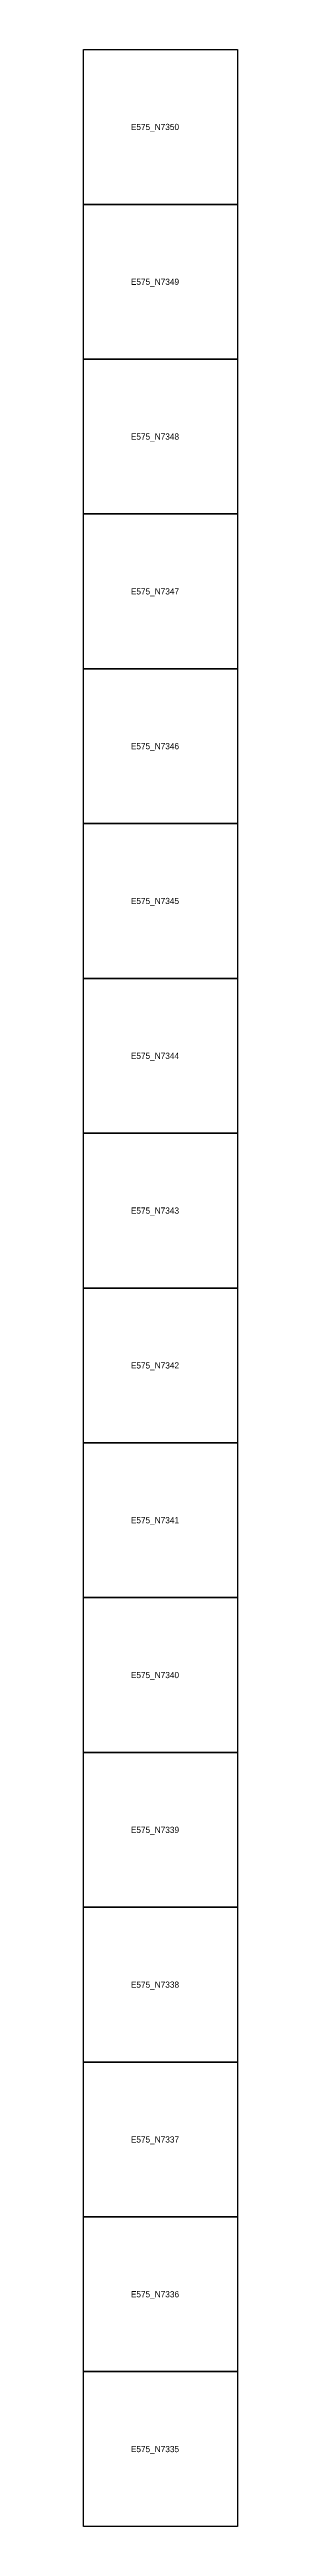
# Model space of a CAD drawing. Extents: x 546000 to 599000, y 7210000 to 7363000.
# Drawn here: x 575000 to 576000, y 7335000 to 7351000 of the extents above; entities that cross this region are included whole.
import ezdxf

# ---------------------------------------------------------------- set-up
doc = ezdxf.new("R2010")
doc.units = 0
doc.layers.add('FEATUREATTRIBS', color=7, linetype='Continuous')

msp = doc.modelspace()

# ---------------------------------------------------------------- texts
at = {"layer": 'FEATUREATTRIBS'}
for s, p in [('E575_N7350', (575308, 7350480)), ('E575_N7349', (575308, 7349480)), ('E575_N7348', (575308, 7348480)), ('E575_N7347', (575308, 7347480)), ('E575_N7346', (575308, 7346480)), ('E575_N7345', (575308, 7345480)), ('E575_N7344', (575308, 7344480)), ('E575_N7343', (575308, 7343480)), ('E575_N7342', (575308, 7342480)), ('E575_N7341', (575308, 7341480)), ('E575_N7340', (575308, 7340480)), ('E575_N7339', (575308, 7339480)), ('E575_N7338', (575308, 7338480)), ('E575_N7337', (575308, 7337480)), ('E575_N7336', (575308, 7336480)), ('E575_N7335', (575308, 7335480))]:
    msp.add_text(s, height=40, dxfattribs=at).set_placement(p)

# ---------------------------------------------------------------- linework, layer by layer
at = {"layer": 'FEATUREATTRIBS'}
for points in [[(575000, 7350000), (575000, 7351000), (576000, 7351000), (576000, 7350000)], [(575000, 7349000), (575000, 7350000), (576000, 7350000), (576000, 7349000)], [(575000, 7348000), (575000, 7349000), (576000, 7349000), (576000, 7348000)], [(575000, 7347000), (575000, 7348000), (576000, 7348000), (576000, 7347000)], [(575000, 7346000), (575000, 7347000), (576000, 7347000), (576000, 7346000)], [(575000, 7345000), (575000, 7346000), (576000, 7346000), (576000, 7345000)], [(575000, 7344000), (575000, 7345000), (576000, 7345000), (576000, 7344000)], [(575000, 7343000), (575000, 7344000), (576000, 7344000), (576000, 7343000)], [(575000, 7342000), (575000, 7343000), (576000, 7343000), (576000, 7342000)], [(575000, 7341000), (575000, 7342000), (576000, 7342000), (576000, 7341000)], [(575000, 7340000), (575000, 7341000), (576000, 7341000), (576000, 7340000)], [(575000, 7339000), (575000, 7340000), (576000, 7340000), (576000, 7339000)], [(575000, 7338000), (575000, 7339000), (576000, 7339000), (576000, 7338000)], [(575000, 7337000), (575000, 7338000), (576000, 7338000), (576000, 7337000)], [(575000, 7336000), (575000, 7337000), (576000, 7337000), (576000, 7336000)], [(575000, 7335000), (575000, 7336000), (576000, 7336000), (576000, 7335000)]]:
    msp.add_lwpolyline(points, close=True, dxfattribs=at)

msp.set_redraw_order([(e.dxf.handle, doc.entitydb.next_handle()) for e in msp.query("TEXT MTEXT ATTDEF DIMENSION ARC_DIMENSION")])  # texts and dimensions are drawn at this point

doc.saveas('drawing.dxf')
